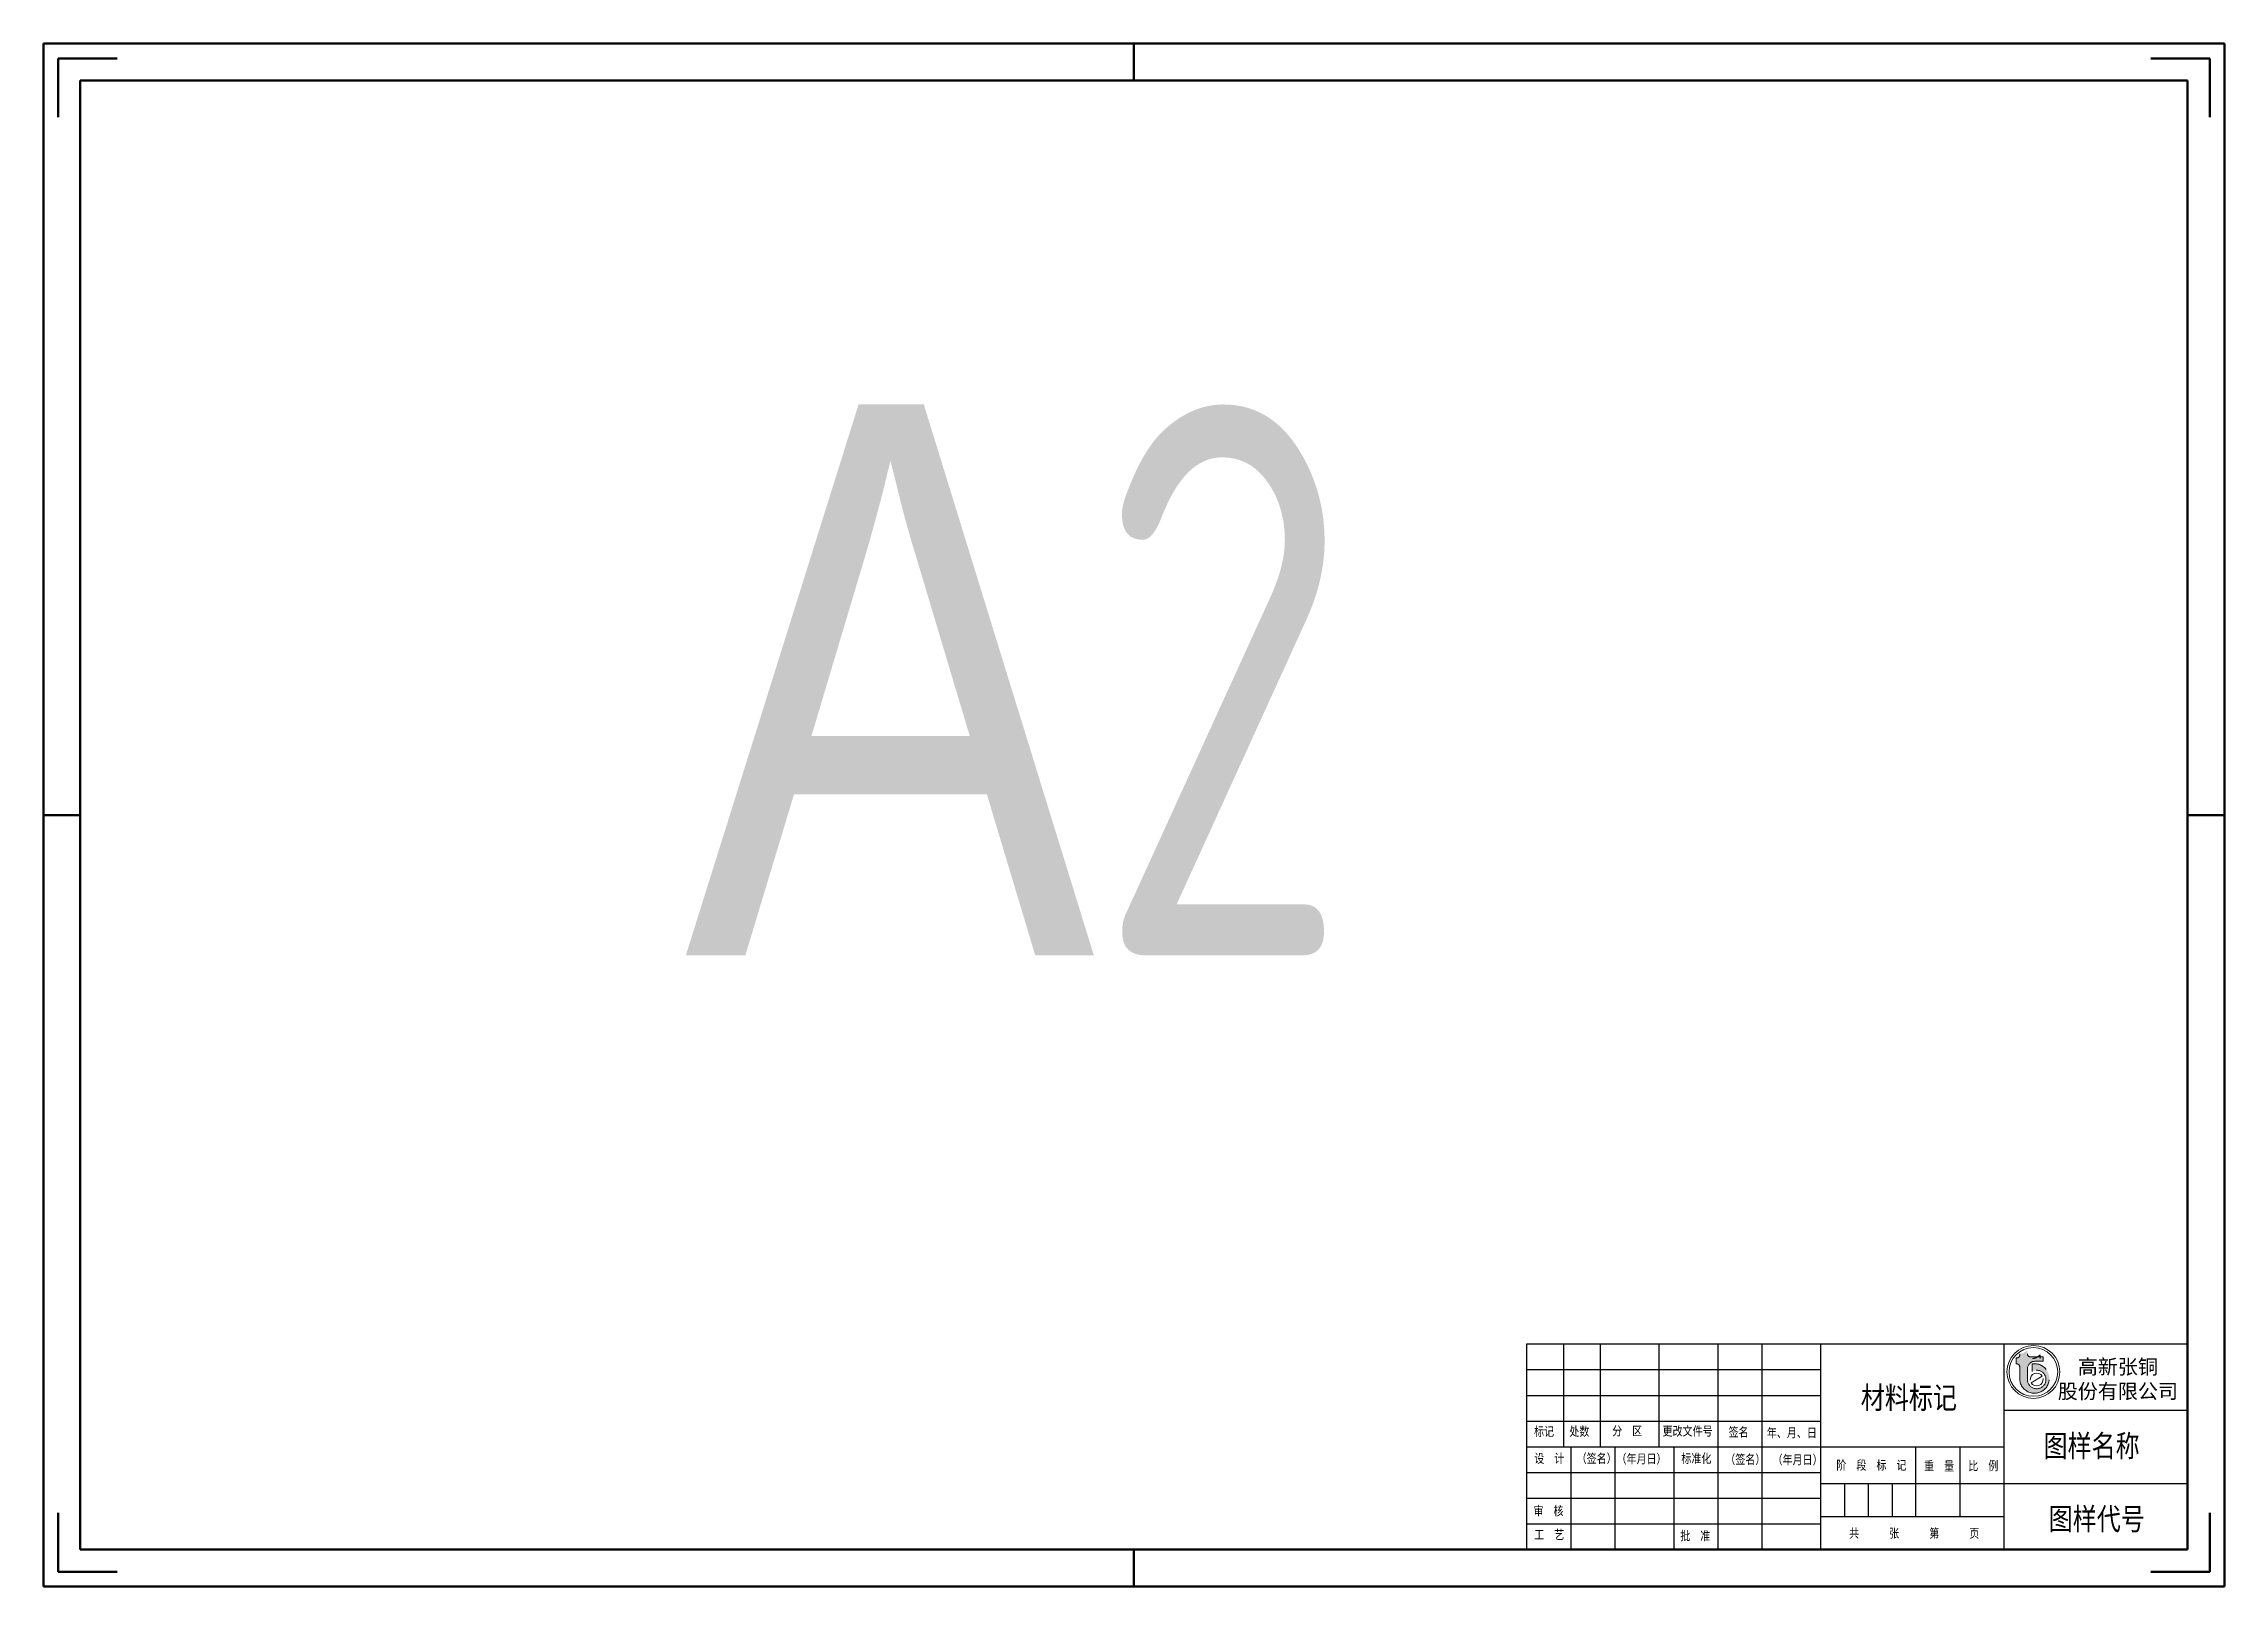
# Model space of a CAD drawing. Header units: millimetres. Extents: x 7185 to 8632, y 1238 to 2847.
# Drawn here: x 7185 to 7779, y 2371 to 2791 of the extents above; entities that cross this region are included whole.
import ezdxf

# ---------------------------------------------------------------- set-up
doc = ezdxf.new("R2010")
doc.units = ezdxf.units.MM
doc.linetypes.add('ACAD_ISO02W100', pattern=[15, 12, -3])
for name, color, linetype, lineweight in [('总内框线', 7, 'Continuous', 50), ('标注层', 3, 'Continuous', 25), ('虚线层', 4, 'ACAD_ISO02W100', 25)]:
    doc.layers.add(name, color=color, linetype=linetype, lineweight=lineweight)
doc.styles.get("Standard").update_dxf_attribs({"font": 'txt', "bigfont": 'gbcbig.shx'})
doc.styles.add('陈杰（2）', font='gbenor.shx', dxfattribs={"width": 0.8, "bigfont": 'gbcbig.shx'})

msp = doc.modelspace()

# ---------------------------------------------------------------- texts
at = {"width": 93.0193, "attachment_point": 1, "style": '陈杰（2）'}
for s, insert, char_height in [('{\\fSimSun|b0|i0|c134|p2;材料标记}', (7680.24, 2424.89), 6), ('{\\fSimSun|b0|i0|c134|p2;标记}', (7591.23, 2413.96), 2.5), ('{\\fSimSun|b0|i0|c134|p2;处数}', (7600.85, 2413.98), 2.5), ('{\\fSimSun|b0|i0|c134|p2;分\u3000区}', (7612.51, 2414.1), 2.5), ('{\\fSimSun|b0|i0|c134|p2;更改文件号}', (7626.25, 2414.05), 2.5), ('{\\fSimSun|b0|i0|c134|p2;签名}', (7644.23, 2413.79), 2.5), ('{\\fSimSun|b0|i0|c134|p2;年、月、日}', (7654.63, 2413.6), 2.5), ('{\\fSimSun|b0|i0|c134|p2;图样名称}', (7730.01, 2411.76), 6), ('{\\fSimSun|b0|i0|c134|p2;设\u3000计}', (7591.29, 2406.62), 2.5), ('{\\fSimSun|b0|i0|c134|p2;（签名）}', (7602.83, 2406.62), 2.5), ('{\\fSimSun|b0|i0|c134|p2;\u3000（年月日）}', (7610.96, 2406.51), 2.5), ('{\\fSimSun|b0|i0|c134|p2;标准化}', (7631.36, 2406.61), 2.5), ('{\\fSimSun|b0|i0|c134|p2;（签名）}', (7643.33, 2406.36), 2.5), ('{\\fSimSun|b0|i0|c134|p2;（年月日）}', (7656.2, 2406.26), 2.5), ('{\\fSimSun|b0|i0|c134|p2;阶\u3000段\u3000标\u3000记}', (7673.58, 2404.78), 2.5), ('{\\fSimSun|b0|i0|c134|p2;重\u3000量}', (7697.46, 2404.55), 2.5), ('{\\fSimSun|b0|i0|c134|p2;比\u3000例}', (7709.51, 2404.62), 2.5), ('{\\fSimSun|b0|i0|c134|p2;审\u3000核}', (7591.09, 2392.35), 2.5), ('{\\fSimSun|b0|i0|c134|p2;图样代号}', (7731.41, 2391.88), 6), ('{\\fSimSun|b0|i0|c134|p2;工\u3000艺}', (7591.29, 2385.87), 2.5), ('{\\fSimSun|b0|i0|c134|p2;批\u3000准}', (7631.06, 2385.55), 2.5), ('{\\fSimSun|b0|i0|c134|p2;共\u3000\u3000\u3000张\u3000\u3000\u3000第\u3000\u3000\u3000页}', (7677.07, 2386.25), 2.5)]:
    msp.add_mtext(s, dxfattribs=dict(at, insert=insert, char_height=char_height))
at = {"layer": '总内框线', "insert": (7359.87, 2692.29), "char_height": 150, "width": 354.5287, "attachment_point": 1, "style": '陈杰（2）'}
msp.add_mtext('{\\fArial|b0|i0|c0|p32;A}2', dxfattribs=at)
at = {"layer": '标注层', "insert": (7750.26, 2426.75), "char_height": 4, "attachment_point": 5, "rotation": 0.03095}
msp.add_mtext('{\\fKaiTi_GB2312|b0|i0|c134|p49;高新张铜\\P股份有限公司}', dxfattribs=at)

# ---------------------------------------------------------------- hatches: boundary and pattern name
at = {"layer": '虚线层', "linetype": 'Continuous', "lineweight": 18}
msp.add_hatch(color=1, dxfattribs=at).paths.add_polyline_path([(7722.52, 2431.09), (7722.72, 2431.09), (7722.85, 2431.08), (7722.97, 2431.05), (7723.09, 2431), (7723.19, 2430.93), (7723.29, 2430.85), (7723.37, 2430.76), (7723.44, 2430.65), (7723.49, 2430.53), (7723.51, 2430.41), (7723.52, 2430.28), (7723.52, 2426.85), (7723.62, 2426.21), (7723.81, 2425.6), (7724.1, 2425.02), (7724.48, 2424.5), (7724.94, 2424.04), (7725.46, 2423.67), (7726.04, 2423.38), (7726.65, 2423.19), (7727.29, 2423.1), (7727.94, 2423.11), (7728.57, 2423.22), (7729.18, 2423.44), (7729.75, 2423.75), (7730.25, 2424.14), (7730.69, 2424.61), (7731.05, 2425.15), (7731.32, 2425.73), (7731.5, 2426.35), (7731.57, 2426.99), (7731.53, 2427.64), (7731.4, 2428.27), (7731.17, 2428.87), (7730.84, 2429.43), (7730.43, 2429.92), (7729.94, 2430.35), (7729.4, 2430.69), (7728.8, 2430.94), (7728.18, 2431.09), (7727.53, 2431.14), (7726.89, 2431.09), (7726.89, 2429.03), (7727.26, 2429.2), (7727.66, 2429.32), (7728.07, 2429.36), (7728.48, 2429.34), (7728.88, 2429.26), (7729.26, 2429.11), (7729.62, 2428.9), (7729.93, 2428.63), (7730.19, 2428.32), (7730.41, 2427.96), (7730.56, 2427.58), (7730.64, 2427.18), (7730.66, 2426.77), (7730.62, 2426.36), (7730.5, 2425.96), (7730.33, 2425.59), (7730.09, 2425.25), (7729.81, 2424.96), (7729.48, 2424.71), (7729.11, 2424.52), (7728.72, 2424.4), (7728.31, 2424.34), (7727.9, 2424.35), (7727.5, 2424.42), (7727.11, 2424.56), (7726.75, 2424.76), (7726.43, 2425.01), (7726.15, 2425.32), (7725.93, 2425.66), (7725.77, 2426.04), (7725.67, 2426.44), (7725.63, 2426.85), (7725.63, 2429.78), (7725.67, 2430.17), (7725.79, 2430.55), (7725.97, 2430.9), (7726.22, 2431.2), (7726.53, 2431.45), (7726.88, 2431.64), (7727.25, 2431.75), (7727.65, 2431.79), (7729.94, 2431.79), (7729.94, 2433), (7726.44, 2433), (7726.31, 2433.01), (7726.19, 2433.04), (7726.07, 2433.09), (7725.97, 2433.15), (7725.87, 2433.24), (7725.79, 2433.33), (7725.72, 2433.44), (7725.67, 2433.56), (7725.64, 2433.68), (7725.63, 2433.81), (7725.63, 2434.81), (7724.53, 2434.07), (7723.52, 2433.81), (7723.52, 2433.5), (7723.51, 2433.38), (7723.49, 2433.26), (7723.44, 2433.14), (7723.37, 2433.03), (7723.29, 2432.93), (7723.19, 2432.85), (7723.09, 2432.79), (7722.97, 2432.74), (7722.85, 2432.71), (7722.72, 2432.7), (7722.52, 2432.7)])

# ---------------------------------------------------------------- linework, layer by layer
for p, q in [((7589.27, 2436.52), (7769.27, 2436.52)), ((7589.27, 2380.52), (7589.27, 2436.52)), ((7599.27, 2436.52), (7599.27, 2408.52)), ((7609.27, 2436.52), (7609.27, 2408.52)), ((7625.27, 2436.52), (7625.27, 2408.52)), ((7641.27, 2436.52), (7641.27, 2408.52)), ((7653.27, 2436.52), (7653.27, 2380.52)), ((7669.27, 2436.52), (7669.27, 2380.52)), ((7719.27, 2380.52), (7719.27, 2436.52)), ((7769.27, 2436.52), (7769.27, 2380.52)), ((7589.27, 2429.52), (7669.27, 2429.52)), ((7589.27, 2422.52), (7669.27, 2422.52)), ((7719.27, 2418.52), (7769.27, 2418.52)), ((7589.27, 2415.52), (7669.27, 2415.52)), ((7589.27, 2408.52), (7719.27, 2408.52)), ((7601.27, 2408.52), (7601.27, 2380.52)), ((7613.27, 2408.52), (7613.27, 2380.52)), ((7629.27, 2408.52), (7629.27, 2380.52)), ((7641.27, 2408.52), (7641.27, 2380.52)), ((7695.27, 2389.52), (7695.27, 2408.52)), ((7707.27, 2389.52), (7707.27, 2408.52)), ((7589.27, 2401.52), (7669.27, 2401.52)), ((7589.27, 2394.52), (7669.27, 2394.52)), ((7669.27, 2398.52), (7719.27, 2398.52)), ((7675.77, 2398.52), (7675.77, 2389.52)), ((7682.27, 2398.52), (7682.27, 2389.52)), ((7688.77, 2398.52), (7688.77, 2389.52)), ((7719.27, 2398.52), (7769.27, 2398.52)), ((7669.27, 2389.52), (7719.27, 2389.52)), ((7589.27, 2387.52), (7669.27, 2387.52)), ((7769.27, 2380.52), (7589.27, 2380.52))]:
    msp.add_line(p, q)
at = {"layer": '总内框线'}
for p, q in [((7185.27, 2790.52), (7185.27, 2370.52)), ((7779.27, 2790.52), (7185.27, 2790.52)), ((7189.27, 2786.52), (7205.27, 2786.52)), ((7189.27, 2786.52), (7189.27, 2770.52)), ((7482.27, 2790.52), (7482.27, 2780.52)), ((7775.27, 2786.52), (7759.27, 2786.52)), ((7775.27, 2786.52), (7775.27, 2770.52)), ((7779.27, 2370.52), (7779.27, 2790.52)), ((7769.27, 2780.52), (7195.27, 2780.52)), ((7195.27, 2780.52), (7195.27, 2380.52)), ((7769.27, 2380.52), (7769.27, 2780.52)), ((7185.27, 2580.52), (7195.27, 2580.52)), ((7769.27, 2580.52), (7779.27, 2580.52)), ((7189.27, 2374.52), (7189.27, 2390.52)), ((7775.27, 2374.52), (7775.27, 2390.52)), ((7195.27, 2380.52), (7769.27, 2380.52)), ((7482.27, 2380.52), (7482.27, 2370.52)), ((7185.27, 2370.52), (7779.27, 2370.52)), ((7189.27, 2374.52), (7205.27, 2374.52)), ((7775.27, 2374.52), (7759.27, 2374.52))]:
    msp.add_line(p, q, dxfattribs=at)
at = {"layer": '虚线层', "color": 1, "lineweight": 18}
for p, q in [((7722.52, 2432.7), (7722.52, 2431.09)), ((7722.72, 2432.7), (7722.52, 2432.7)), ((7722.72, 2431.09), (7722.52, 2431.09)), ((7723.52, 2433.5), (7723.52, 2433.81)), ((7723.52, 2426.85), (7723.52, 2430.28)), ((7725.63, 2426.85), (7725.63, 2429.78)), ((7729.94, 2433), (7726.44, 2433)), ((7726.89, 2431.09), (7726.89, 2429.03)), ((7729.94, 2431.79), (7727.65, 2431.79)), ((7729.08, 2432.52), (7729.08, 2433.53)), ((7729.94, 2431.79), (7729.94, 2433))]:
    msp.add_line(p, q, dxfattribs=at)
at = {"layer": '虚线层', "color": 1, "linetype": 'Continuous', "lineweight": 18}
msp.add_line((7726.62, 2425.97), (7729.68, 2427.73), dxfattribs=at)
for radius in [7.2, 6.64]:
    msp.add_circle((7727.26, 2428.9), radius, dxfattribs=at)
at = {"layer": '虚线层', "color": 1, "lineweight": 18}
for centre, radius, start, end in [((7722.72, 2433.5), 0.805, 270, 0), ((7722.72, 2430.28), 0.805, 0, 90), ((7727.54, 2427.12), 4.03, 183.78381, 99.29956), ((7726.44, 2433.81), 0.805, 180, 270), ((7727.65, 2429.78), 2.01, 90, 180), ((7728.15, 2426.85), 2.52, 180, 120)]:
    msp.add_arc(centre, radius, start, end, dxfattribs=at)
at = {"layer": '虚线层', "color": 1, "linetype": 'Continuous', "lineweight": 18}
for start, end in [(30, 187.49188), (210, 7.49188)]:
    msp.add_arc((7728.15, 2426.85), 1.76, start, end, dxfattribs=at)
at = {"layer": '虚线层', "color": 1, "lineweight": 18}
msp.add_spline([(7729.08, 2433.53), (7727.98, 2432.78), (7726.98, 2432.52)], degree=3, dxfattribs=at)

msp.set_redraw_order([(e.dxf.handle, doc.entitydb.next_handle()) for e in msp.query("TEXT MTEXT ATTDEF DIMENSION ARC_DIMENSION")])  # texts and dimensions are drawn at this point

doc.saveas('drawing.dxf')
